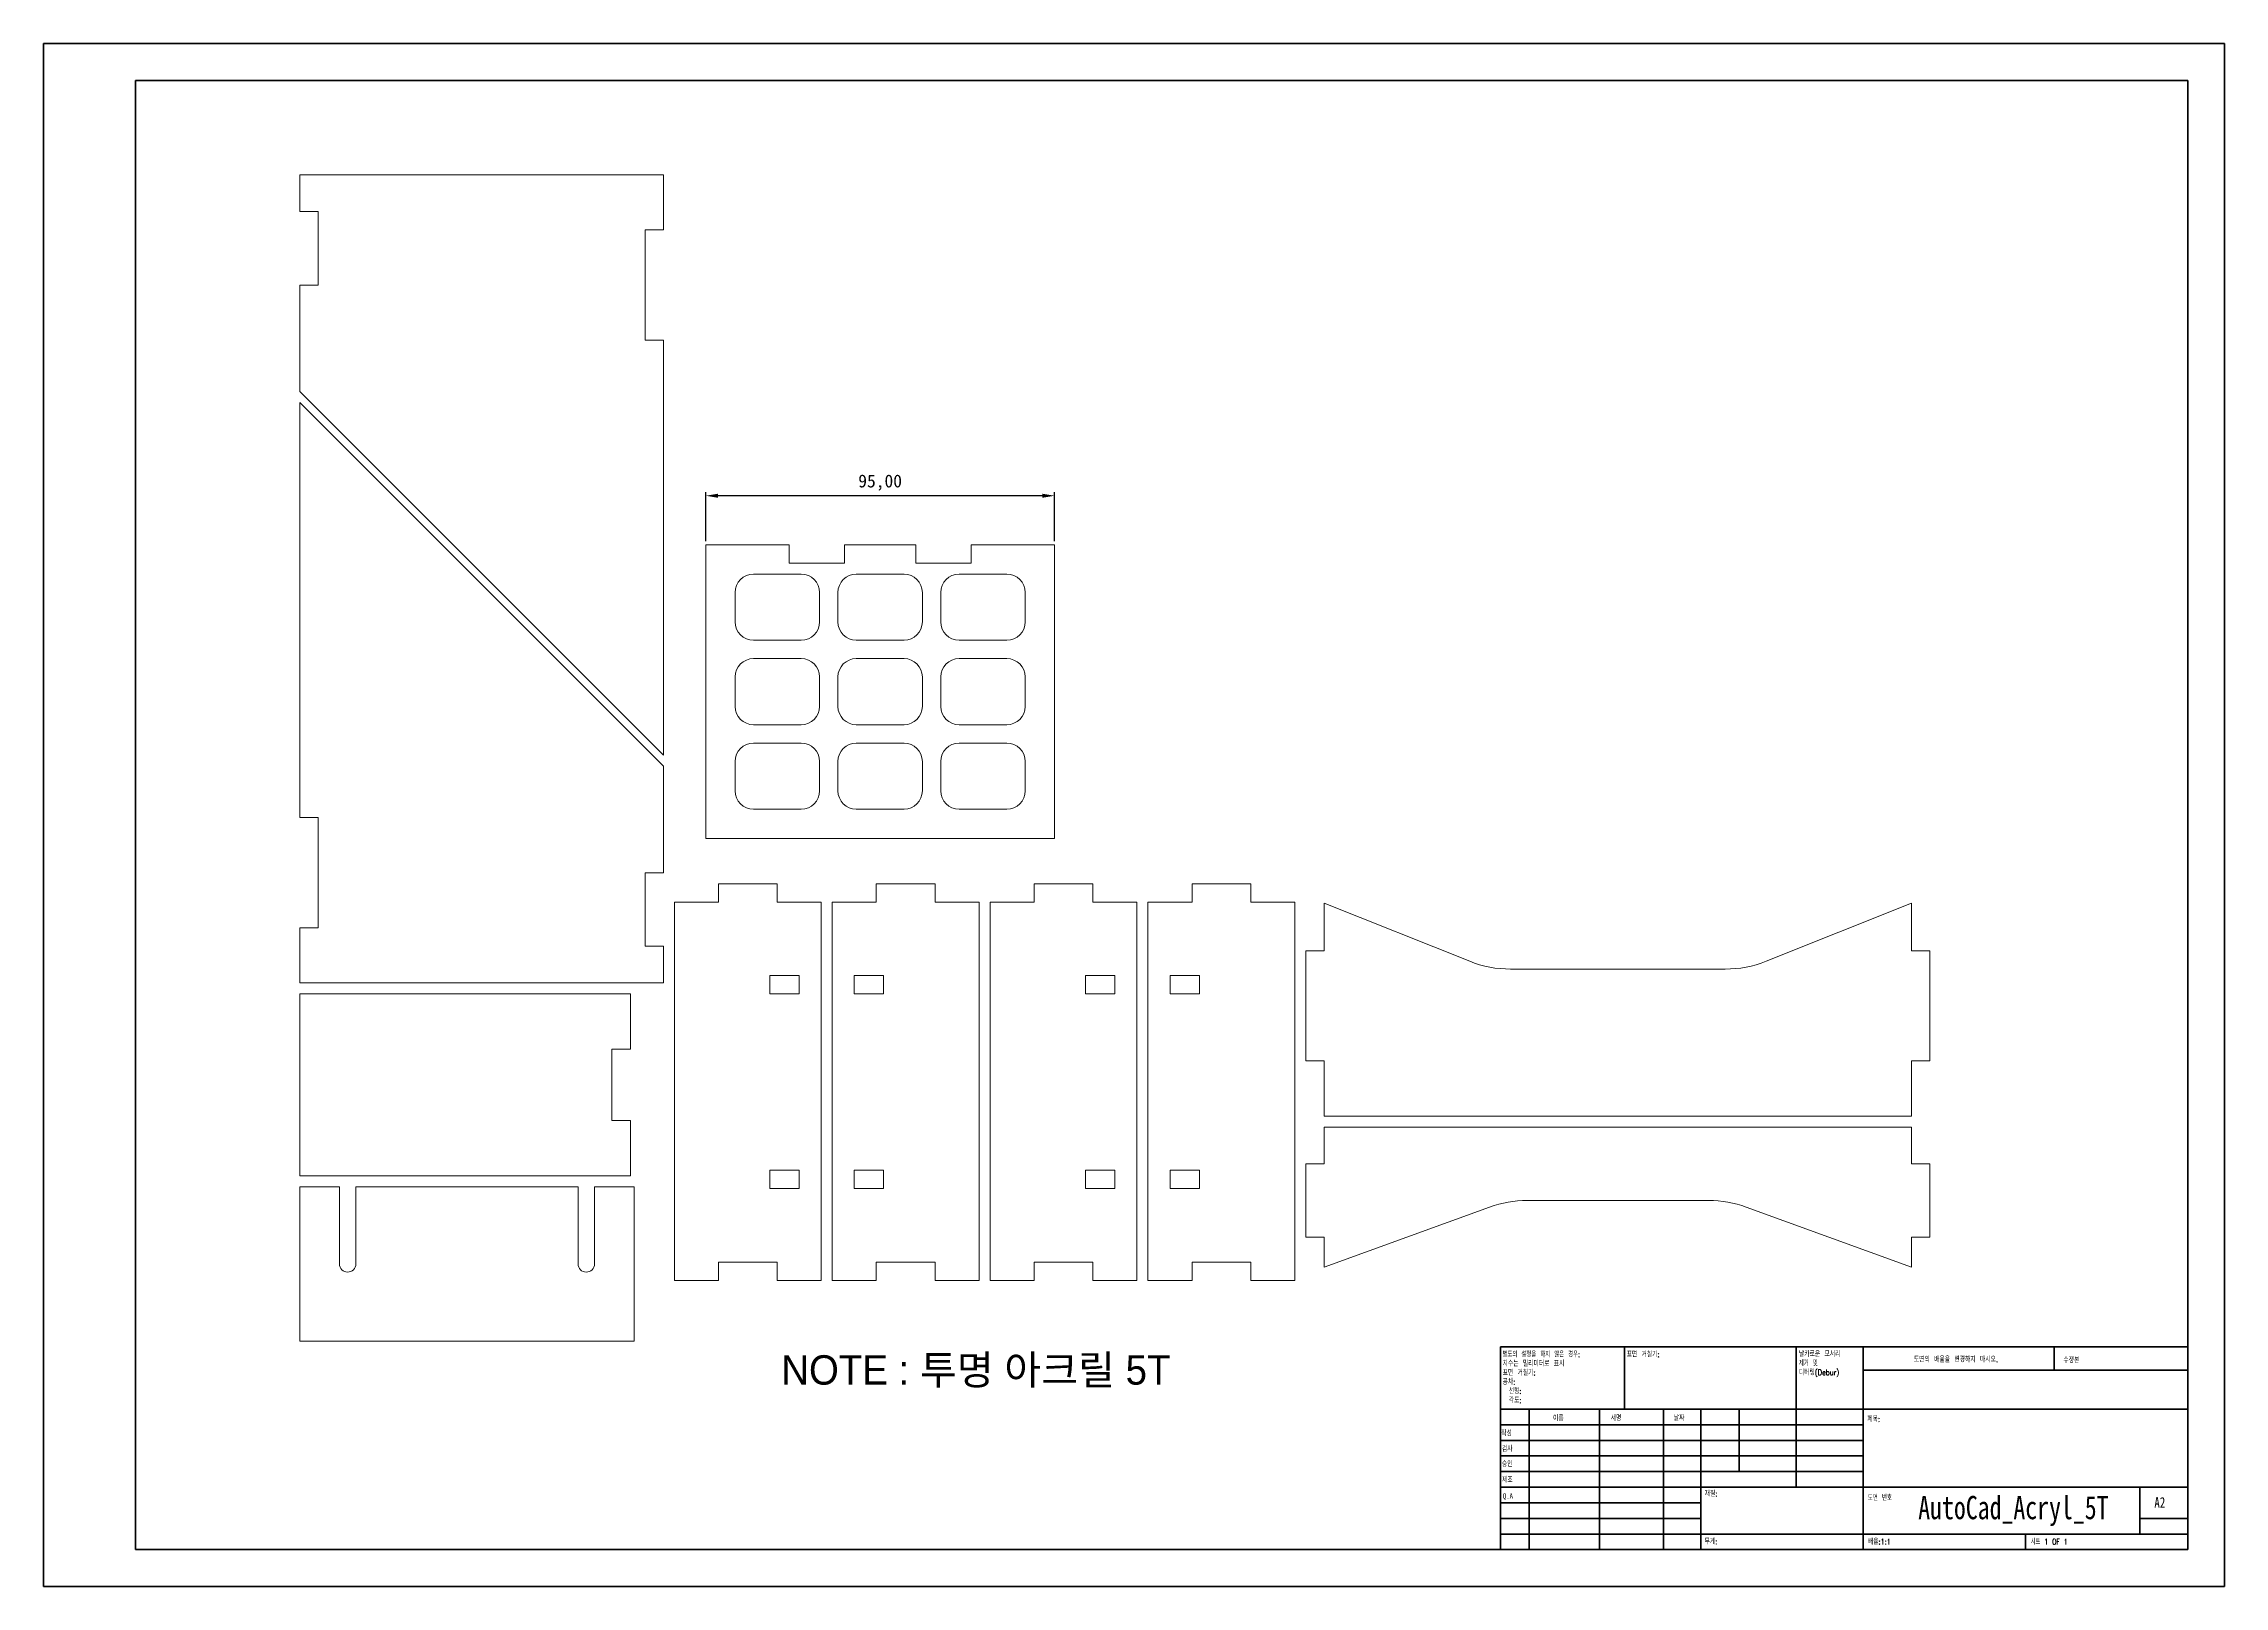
# Model space of a CAD drawing. Header units: millimetres. Extents: x 0 to 1211, y 0 to 420.
# Drawn here: x 0 to 594, y 0 to 420 of the extents above; entities that cross this region are included whole.
import ezdxf

# ---------------------------------------------------------------- set-up
doc = ezdxf.new("R2010")
doc.units = ezdxf.units.MM
doc.header["$PDSIZE"] = -1
doc.styles.add('SLDTEXTSTYLE0', font='TXT', dxfattribs={"width": 0.75})
doc.styles.add('SLDTEXTSTYLE1', font='TXT', dxfattribs={"width": 0.75, "bigfont": 'bigfont'})
doc.styles.add('SLDTEXTSTYLE2', font='TXT', dxfattribs={"width": 0.666667, "bigfont": 'bigfont'})
doc.styles.add('SLDTEXTSTYLE3', font='TXT', dxfattribs={"width": 0.7, "bigfont": 'bigfont'})
doc.styles.add('SLDTEXTSTYLE4', font='TXT', dxfattribs={"width": 0.6875, "bigfont": 'bigfont'})
doc.styles.add('SLDTEXTSTYLE5', font='TXT', dxfattribs={"width": 0.691176, "bigfont": 'bigfont'})
doc.dimstyles.new('ISO-25', dxfattribs={"dimtxt": 2.5, "dimasz": 2.5, "dimexe": 1.25, "dimexo": 0.625, "dimtad": 1, "dimtxsty": 'Standard', "dimcen": 2.5, "dimadec": 0, "dimazin": 0, "dimtfac": 1, "dimtmove": 0, "dimatfit": 3, "dimfxl": 1, "dimarcsym": 0})

# ---------------------------------------------------------------- blocks, each defined once
blk = doc.blocks.new('SW_NOTE_0')
at = {"color": 0, "linetype": 'Continuous', "lineweight": 0, "char_height": 1.5, "attachment_point": 1}
for s, insert, style in [('날카로운 모서리', (0, 1.93), 'SLDTEXTSTYLE1'), ('제거 및', (0, -0.57), 'SLDTEXTSTYLE4'), ('디버링(Debur)', (0, -3.07), 'SLDTEXTSTYLE1')]:
    blk.add_mtext(s, dxfattribs=dict(at, insert=insert, style=style))
blk = doc.blocks.new('SW_NOTE_1')
at = {"color": 0, "linetype": 'Continuous', "lineweight": 0, "char_height": 1.5, "attachment_point": 1}
for s, insert, style in [('별도의 설정을 하지 않은 경우:', (0, 1.93), 'SLDTEXTSTYLE5'), ('표면 거칠기:', (0, -3.07), 'SLDTEXTSTYLE1'), ('공차:', (0, -5.57), 'SLDTEXTSTYLE1'), ('치수는 밀리미터로 표시', (0, -0.57), 'SLDTEXTSTYLE1'), ('선형:', (1.69, -8.07), 'SLDTEXTSTYLE1'), ('각도:', (1.69, -10.57), 'SLDTEXTSTYLE1')]:
    blk.add_mtext(s, dxfattribs=dict(at, insert=insert, style=style))
blk = doc.blocks.new('*D6')
at = {"color": 0, "lineweight": -2, "transparency": 16777216}
for p, q in [((180.43, 284.79), (180.43, 298.13)), ((272.13, 297.13), (183.74, 297.13)), ((275.43, 284.79), (275.43, 298.13))]:
    blk.add_line(p, q, dxfattribs=at)
at = {"color": 0, "transparency": 16777216}
for points in [[(183.74, 297.68), (183.74, 296.58), (180.43, 297.13)], [(272.13, 297.68), (272.13, 296.58), (275.43, 297.13)]]:
    blk.add_solid(points, dxfattribs=at)
at = {"layer": 'Defpoints', "color": 0, "transparency": 16777216}
for p in [(180.43, 297.13), (180.43, 283.79), (275.43, 283.79)]:
    blk.add_point(p, dxfattribs=at)
at = {"color": 0, "transparency": 16777216, "insert": (227.93, 300.7), "char_height": 3.5, "attachment_point": 5}
blk.add_mtext('95,00', dxfattribs=at)

msp = doc.modelspace()

# ---------------------------------------------------------------- linework, layer by layer
at = {"color": 7, "linetype": 'Continuous', "lineweight": 40}
for p, q in [((0.079, 0.215), (0.079, 420.215)), ((0.079, 420.215), (594.079, 420.215)), ((594.079, 0.215), (594.079, 420.215)), ((25.079, 10.215), (25.079, 410.215)), ((25.079, 410.215), (584.079, 410.215)), ((584.079, 410.215), (584.079, 10.215)), ((396.879, 65.465), (584.079, 65.465)), ((396.879, 65.465), (396.879, 10.215)), ((430.679, 48.465), (430.679, 65.465)), ((477.479, 65.465), (477.479, 27.215)), ((495.679, 65.465), (495.679, 10.215)), ((547.679, 59.09), (547.679, 65.465)), ((584.079, 59.09), (495.679, 59.09)), ((584.079, 48.465), (396.879, 48.465)), ((404.679, 48.465), (404.679, 10.215)), ((423.87, 48.465), (423.87, 10.215)), ((441.278, 48.465), (441.278, 10.215)), ((451.479, 10.215), (451.479, 48.465)), ((461.879, 31.465), (461.879, 48.465)), ((495.679, 44.215), (396.879, 44.215)), ((495.679, 39.965), (396.879, 39.965)), ((495.679, 35.715), (396.879, 35.715)), ((495.679, 31.465), (396.879, 31.465)), ((451.479, 27.215), (396.879, 27.215)), ((451.479, 27.215), (584.079, 27.215)), ((571.079, 14.465), (571.079, 27.215)), ((451.479, 22.965), (396.879, 22.965)), ((451.479, 18.715), (396.879, 18.715)), ((584.079, 18.715), (571.079, 18.715)), ((396.879, 14.465), (584.079, 14.465)), ((539.879, 10.215), (539.879, 14.465)), ((25.079, 10.215), (584.079, 10.215)), ((0.079, 0.215), (594.079, 0.215))]:
    msp.add_line(p, q, dxfattribs=at)
at = {"color": 7, "linetype": 'Continuous', "lineweight": 15}
for p, q in [((69.891, 384.502), (69.891, 374.502)), ((168.886, 384.502), (69.891, 384.502)), ((168.886, 369.502), (168.886, 384.502)), ((74.891, 374.502), (69.891, 374.502)), ((74.891, 354.502), (74.891, 374.502)), ((168.886, 369.502), (163.886, 369.502)), ((163.886, 369.502), (163.886, 339.502)), ((69.891, 354.502), (74.891, 354.502)), ((69.891, 354.502), (69.891, 325.502)), ((163.886, 339.502), (168.886, 339.502)), ((168.886, 226.507), (168.886, 339.502)), ((69.891, 325.502), (168.886, 226.507)), ((69.891, 322.502), (69.891, 209.507)), ((168.886, 223.507), (69.891, 322.502)), ((180.433, 283.79), (180.433, 203.79)), ((203.183, 283.79), (180.433, 283.79)), ((203.183, 278.79), (203.183, 283.79)), ((218.183, 283.79), (218.183, 278.79)), ((237.683, 283.79), (218.183, 283.79)), ((237.683, 278.79), (237.683, 283.79)), ((252.683, 283.79), (252.683, 278.79)), ((275.433, 283.79), (252.683, 283.79)), ((275.433, 203.79), (275.433, 283.79)), ((206.433, 275.79), (193.433, 275.79)), ((218.183, 278.79), (203.183, 278.79)), ((234.433, 275.79), (221.433, 275.79)), ((252.683, 278.79), (237.683, 278.79)), ((262.433, 275.79), (249.433, 275.79)), ((188.433, 270.79), (188.433, 262.79)), ((211.433, 262.79), (211.433, 270.79)), ((216.433, 270.79), (216.433, 262.79)), ((239.433, 262.79), (239.433, 270.79)), ((244.433, 270.79), (244.433, 262.79)), ((267.433, 262.79), (267.433, 270.79)), ((193.433, 257.79), (206.433, 257.79)), ((221.433, 257.79), (234.433, 257.79)), ((249.433, 257.79), (262.433, 257.79)), ((206.433, 252.79), (193.433, 252.79)), ((234.433, 252.79), (221.433, 252.79)), ((262.433, 252.79), (249.433, 252.79)), ((188.433, 247.79), (188.433, 239.79)), ((211.433, 239.79), (211.433, 247.79)), ((216.433, 247.79), (216.433, 239.79)), ((239.433, 239.79), (239.433, 247.79)), ((244.433, 247.79), (244.433, 239.79)), ((267.433, 239.79), (267.433, 247.79)), ((193.433, 234.79), (206.433, 234.79)), ((221.433, 234.79), (234.433, 234.79)), ((249.433, 234.79), (262.433, 234.79)), ((206.433, 229.79), (193.433, 229.79)), ((234.433, 229.79), (221.433, 229.79)), ((262.433, 229.79), (249.433, 229.79)), ((168.886, 194.507), (168.886, 223.507)), ((188.433, 224.79), (188.433, 216.79)), ((211.433, 216.79), (211.433, 224.79)), ((216.433, 224.79), (216.433, 216.79)), ((239.433, 216.79), (239.433, 224.79)), ((244.433, 224.79), (244.433, 216.79)), ((267.433, 216.79), (267.433, 224.79)), ((74.891, 209.507), (69.891, 209.507)), ((74.891, 179.507), (74.891, 209.507)), ((193.433, 211.79), (206.433, 211.79)), ((221.433, 211.79), (234.433, 211.79)), ((249.433, 211.79), (262.433, 211.79)), ((180.433, 203.79), (275.433, 203.79)), ((168.886, 194.507), (163.886, 194.507)), ((163.886, 194.507), (163.886, 174.507)), ((183.886, 191.502), (183.886, 186.502)), ((199.886, 191.502), (183.886, 191.502)), ((199.886, 186.502), (199.886, 191.502)), ((226.886, 191.502), (242.886, 191.502)), ((226.886, 186.502), (226.886, 191.502)), ((242.886, 191.502), (242.886, 186.502)), ((269.886, 186.502), (269.886, 191.502)), ((269.886, 191.502), (285.886, 191.502)), ((285.886, 191.502), (285.886, 186.502)), ((328.886, 191.502), (312.886, 191.502)), ((312.886, 191.502), (312.886, 186.502)), ((328.886, 186.502), (328.886, 191.502)), ((171.886, 186.502), (171.886, 83.502)), ((183.886, 186.502), (171.886, 186.502)), ((211.886, 186.502), (199.886, 186.502)), ((211.886, 83.502), (211.886, 186.502)), ((214.886, 83.502), (214.886, 186.502)), ((214.886, 186.502), (226.886, 186.502)), ((242.886, 186.502), (254.886, 186.502)), ((254.886, 186.502), (254.886, 83.502)), ((257.886, 83.502), (257.886, 186.502)), ((257.886, 186.502), (269.886, 186.502)), ((285.886, 186.502), (297.886, 186.502)), ((297.886, 186.502), (297.886, 83.502)), ((300.886, 186.502), (300.886, 83.502)), ((312.886, 186.502), (300.886, 186.502)), ((340.886, 186.502), (328.886, 186.502)), ((340.886, 83.502), (340.886, 186.502)), ((388.521, 170.401), (348.886, 186.255)), ((348.886, 186.255), (348.886, 173.255)), ((508.886, 186.255), (469.25, 170.401)), ((508.886, 173.255), (508.886, 186.255)), ((69.891, 179.507), (74.891, 179.507)), ((69.891, 179.507), (69.891, 164.507)), ((163.886, 174.507), (168.886, 174.507)), ((168.886, 164.507), (168.886, 174.507)), ((348.886, 173.255), (343.886, 173.255)), ((343.886, 173.255), (343.886, 143.255)), ((513.886, 173.255), (508.886, 173.255)), ((513.886, 143.255), (513.886, 173.255)), ((197.886, 166.502), (197.886, 161.502)), ((205.886, 166.502), (197.886, 166.502)), ((205.886, 161.502), (205.886, 166.502)), ((228.886, 166.502), (220.886, 166.502)), ((220.886, 166.502), (220.886, 161.502)), ((228.886, 161.502), (228.886, 166.502)), ((291.886, 166.502), (283.886, 166.502)), ((283.886, 166.502), (283.886, 161.502)), ((291.886, 161.502), (291.886, 166.502)), ((306.886, 166.502), (314.886, 166.502)), ((306.886, 161.502), (306.886, 166.502)), ((314.886, 166.502), (314.886, 161.502)), ((458.108, 168.255), (399.663, 168.255)), ((69.891, 164.507), (168.886, 164.507)), ((69.891, 112.007), (69.891, 161.507)), ((69.891, 161.507), (159.891, 161.507)), ((159.891, 161.507), (159.891, 146.507)), ((197.886, 161.502), (205.886, 161.502)), ((220.886, 161.502), (228.886, 161.502)), ((283.886, 161.502), (291.886, 161.502)), ((314.886, 161.502), (306.886, 161.502)), ((159.891, 146.507), (154.891, 146.507)), ((154.891, 146.507), (154.891, 127.007)), ((343.886, 143.255), (348.886, 143.255)), ((348.886, 143.255), (348.886, 128.255)), ((508.886, 128.255), (508.886, 143.255)), ((508.886, 143.255), (513.886, 143.255)), ((154.891, 127.007), (159.891, 127.007)), ((159.891, 127.007), (159.891, 112.007)), ((348.886, 128.255), (508.886, 128.255)), ((348.886, 125.255), (508.886, 125.255)), ((348.886, 115.255), (348.886, 125.255)), ((508.886, 125.255), (508.886, 115.255)), ((197.886, 113.502), (197.886, 108.502)), ((205.886, 113.502), (197.886, 113.502)), ((205.886, 108.502), (205.886, 113.502)), ((228.886, 113.502), (220.886, 113.502)), ((220.886, 113.502), (220.886, 108.502)), ((228.886, 108.502), (228.886, 113.502)), ((291.886, 113.502), (283.886, 113.502)), ((283.886, 113.502), (283.886, 108.502)), ((291.886, 108.502), (291.886, 113.502)), ((306.886, 113.502), (314.886, 113.502)), ((306.886, 108.502), (306.886, 113.502)), ((314.886, 113.502), (314.886, 108.502)), ((343.886, 115.255), (348.886, 115.255)), ((343.886, 95.255), (343.886, 115.255)), ((508.886, 115.255), (513.886, 115.255)), ((513.886, 115.255), (513.886, 95.255)), ((159.891, 112.007), (69.891, 112.007)), ((69.891, 109.007), (69.891, 67.007)), ((80.641, 109.007), (69.891, 109.007)), ((80.641, 109.007), (80.641, 88.007)), ((85.141, 88.007), (85.141, 109.007)), ((145.641, 109.007), (85.141, 109.007)), ((145.641, 109.007), (145.641, 88.007)), ((150.141, 88.007), (150.141, 109.007)), ((160.891, 109.007), (150.141, 109.007)), ((160.891, 67.007), (160.891, 109.007)), ((197.886, 108.502), (205.886, 108.502)), ((220.886, 108.502), (228.886, 108.502)), ((283.886, 108.502), (291.886, 108.502)), ((314.886, 108.502), (306.886, 108.502)), ((393.919, 103.449), (348.886, 87.074)), ((453.6, 105.255), (404.171, 105.255)), ((508.886, 87.074), (463.853, 103.449)), ((348.886, 95.255), (343.886, 95.255)), ((348.886, 87.074), (348.886, 95.255)), ((508.886, 95.255), (508.886, 87.074)), ((513.886, 95.255), (508.886, 95.255)), ((171.886, 83.502), (183.886, 83.502)), ((183.886, 88.502), (183.886, 83.502)), ((199.886, 88.502), (183.886, 88.502)), ((199.886, 83.502), (199.886, 88.502)), ((199.886, 83.502), (211.886, 83.502)), ((226.886, 83.502), (214.886, 83.502)), ((226.886, 88.502), (242.886, 88.502)), ((226.886, 83.502), (226.886, 88.502)), ((242.886, 88.502), (242.886, 83.502)), ((254.886, 83.502), (242.886, 83.502)), ((269.886, 83.502), (257.886, 83.502)), ((269.886, 88.502), (285.886, 88.502)), ((269.886, 83.502), (269.886, 88.502)), ((285.886, 88.502), (285.886, 83.502)), ((297.886, 83.502), (285.886, 83.502)), ((300.886, 83.502), (312.886, 83.502)), ((312.886, 88.502), (312.886, 83.502)), ((328.886, 88.502), (312.886, 88.502)), ((328.886, 83.502), (328.886, 88.502)), ((328.886, 83.502), (340.886, 83.502)), ((69.891, 67.007), (160.891, 67.007))]:
    msp.add_line(p, q, dxfattribs=at)
for centre, radius, start, end in [((193.433, 270.79), 5, 90, 180), ((206.433, 270.79), 5, 0, 90), ((221.433, 270.79), 5, 90, 180), ((234.433, 270.79), 5, 0, 90), ((249.433, 270.79), 5, 90, 180), ((262.433, 270.79), 5, 0, 90), ((193.433, 262.79), 5, 180, 270), ((206.433, 262.79), 5, 270, 0), ((221.433, 262.79), 5, 180, 270), ((234.433, 262.79), 5, 270, 0), ((249.433, 262.79), 5, 180, 270), ((262.433, 262.79), 5, 270, 0), ((193.433, 247.79), 5, 90, 180), ((206.433, 247.79), 5, 0, 90), ((221.433, 247.79), 5, 90, 180), ((234.433, 247.79), 5, 0, 90), ((249.433, 247.79), 5, 90, 180), ((262.433, 247.79), 5, 0, 90), ((193.433, 239.79), 5, 180, 270), ((206.433, 239.79), 5, 270, 0), ((221.433, 239.79), 5, 180, 270), ((234.433, 239.79), 5, 270, 0), ((249.433, 239.79), 5, 180, 270), ((262.433, 239.79), 5, 270, 0), ((193.433, 224.79), 5, 90, 180), ((206.433, 224.79), 5, 0, 90), ((221.433, 224.79), 5, 90, 180), ((234.433, 224.79), 5, 0, 90), ((249.433, 224.79), 5, 90, 180), ((262.433, 224.79), 5, 0, 90), ((193.433, 216.79), 5, 180, 270), ((206.433, 216.79), 5, 270, 0), ((221.433, 216.79), 5, 180, 270), ((234.433, 216.79), 5, 270, 0), ((249.433, 216.79), 5, 180, 270), ((262.433, 216.79), 5, 270, 0), ((399.663, 198.255), 30, 248.198591, 270), ((458.108, 198.255), 30, 270, 291.801409), ((404.171, 75.255), 30, 90, 109.983107), ((453.6, 75.255), 30, 70.016893, 90), ((82.891, 88.007), 2.25, 180, 0), ((147.891, 88.007), 2.25, 180, 0)]:
    msp.add_arc(centre, radius, start, end, dxfattribs=at)

# ---------------------------------------------------------------- block references
at = {"color": 7, "linetype": 'Continuous', "lineweight": 0}
for name, p in [('SW_NOTE_1', (397.473, 62.202)), ('SW_NOTE_0', (478.188, 62.284))]:
    msp.add_blockref(name, p, dxfattribs=at)

# ---------------------------------------------------------------- texts
at = {"color": 1, "insert": (200.992, 63.136), "char_height": 8, "attachment_point": 1}
msp.add_mtext_dynamic_manual_height_columns('{\\fGulim|b0|i0|c129|p50;NOTE : 투명 아크릴 5T}', width=128.97486, gutter_width=17.5, heights=[0], dxfattribs=at)
at = {"color": 7, "linetype": 'Continuous', "lineweight": 0}
for s, insert, char_height, attachment_point, style in [('표면 거칠기:', (431.25, 64.134), 1.5, 1, 'SLDTEXTSTYLE1'), ('도면의 배율을 변경하지 마시오.', (509.493, 62.748), 1.5, 1, 'SLDTEXTSTYLE1'), ('수정본', (550.206, 62.55), 1.5, 1, 'SLDTEXTSTYLE1'), ('작성', (397.091, 42.644), 1.5, 1, 'SLDTEXTSTYLE1'), ('이름', (411.201, 46.716), 1.5, 1, 'SLDTEXTSTYLE1'), ('서명', (426.912, 46.777), 1.5, 1, 'SLDTEXTSTYLE1'), ('날짜', (444.094, 46.791), 1.5, 1, 'SLDTEXTSTYLE1'), ('제목:', (496.835, 46.493), 1.5, 1, 'SLDTEXTSTYLE1'), ('검사', (397.289, 38.369), 1.5, 1, 'SLDTEXTSTYLE1'), ('승인', (397.281, 34.279), 1.5, 1, 'SLDTEXTSTYLE1'), ('제조', (397.334, 29.948), 1.5, 1, 'SLDTEXTSTYLE1'), ('Q.A', (397.548, 25.564), 1.5, 1, 'SLDTEXTSTYLE0'), ('재질:', (452.525, 26.201), 1.5, 1, 'SLDTEXTSTYLE1'), ('도면 번호', (496.953, 25.083), 1.5, 1, 'SLDTEXTSTYLE3'), ('AutoCad_Acryl_5T', (536.607, 24.847), 6.35, 2, 'SLDTEXTSTYLE0'), ('A2', (575, 24.515), 2.9104, 1, 'SLDTEXTSTYLE0'), ('무게:', (452.497, 13.164), 1.4986, 1, 'SLDTEXTSTYLE1'), ('배율:1:1', (496.953, 13.115), 1.5, 1, 'SLDTEXTSTYLE1'), ('시트 1 OF 1', (541.357, 13.115), 1.5, 1, 'SLDTEXTSTYLE2')]:
    msp.add_mtext(s, dxfattribs=dict(at, insert=insert, char_height=char_height, attachment_point=attachment_point, style=style))

# ---------------------------------------------------------------- dimensions: what is measured, and where the dimension line sits
at = {"color": 1}
dim = msp.add_linear_dim(base=(180.433, 297.131), p1=(275.433, 283.79), p2=(180.433, 283.79), dimstyle='ISO-25', override={"dimtxt": 3.5, "dimasz": 3.302, "dimexe": 1, "dimexo": 1, "dimgap": 1.524, "dimtih": 1, "dimtoh": 1, "dimzin": 0, "dimadec": 2, "dimtzin": 0}, dxfattribs=at)
dim.commit()
dim.dimension.update_dxf_attribs({"geometry": '*D6', "text_midpoint": (227.933, 300.697)})

doc.saveas('drawing.dxf')
